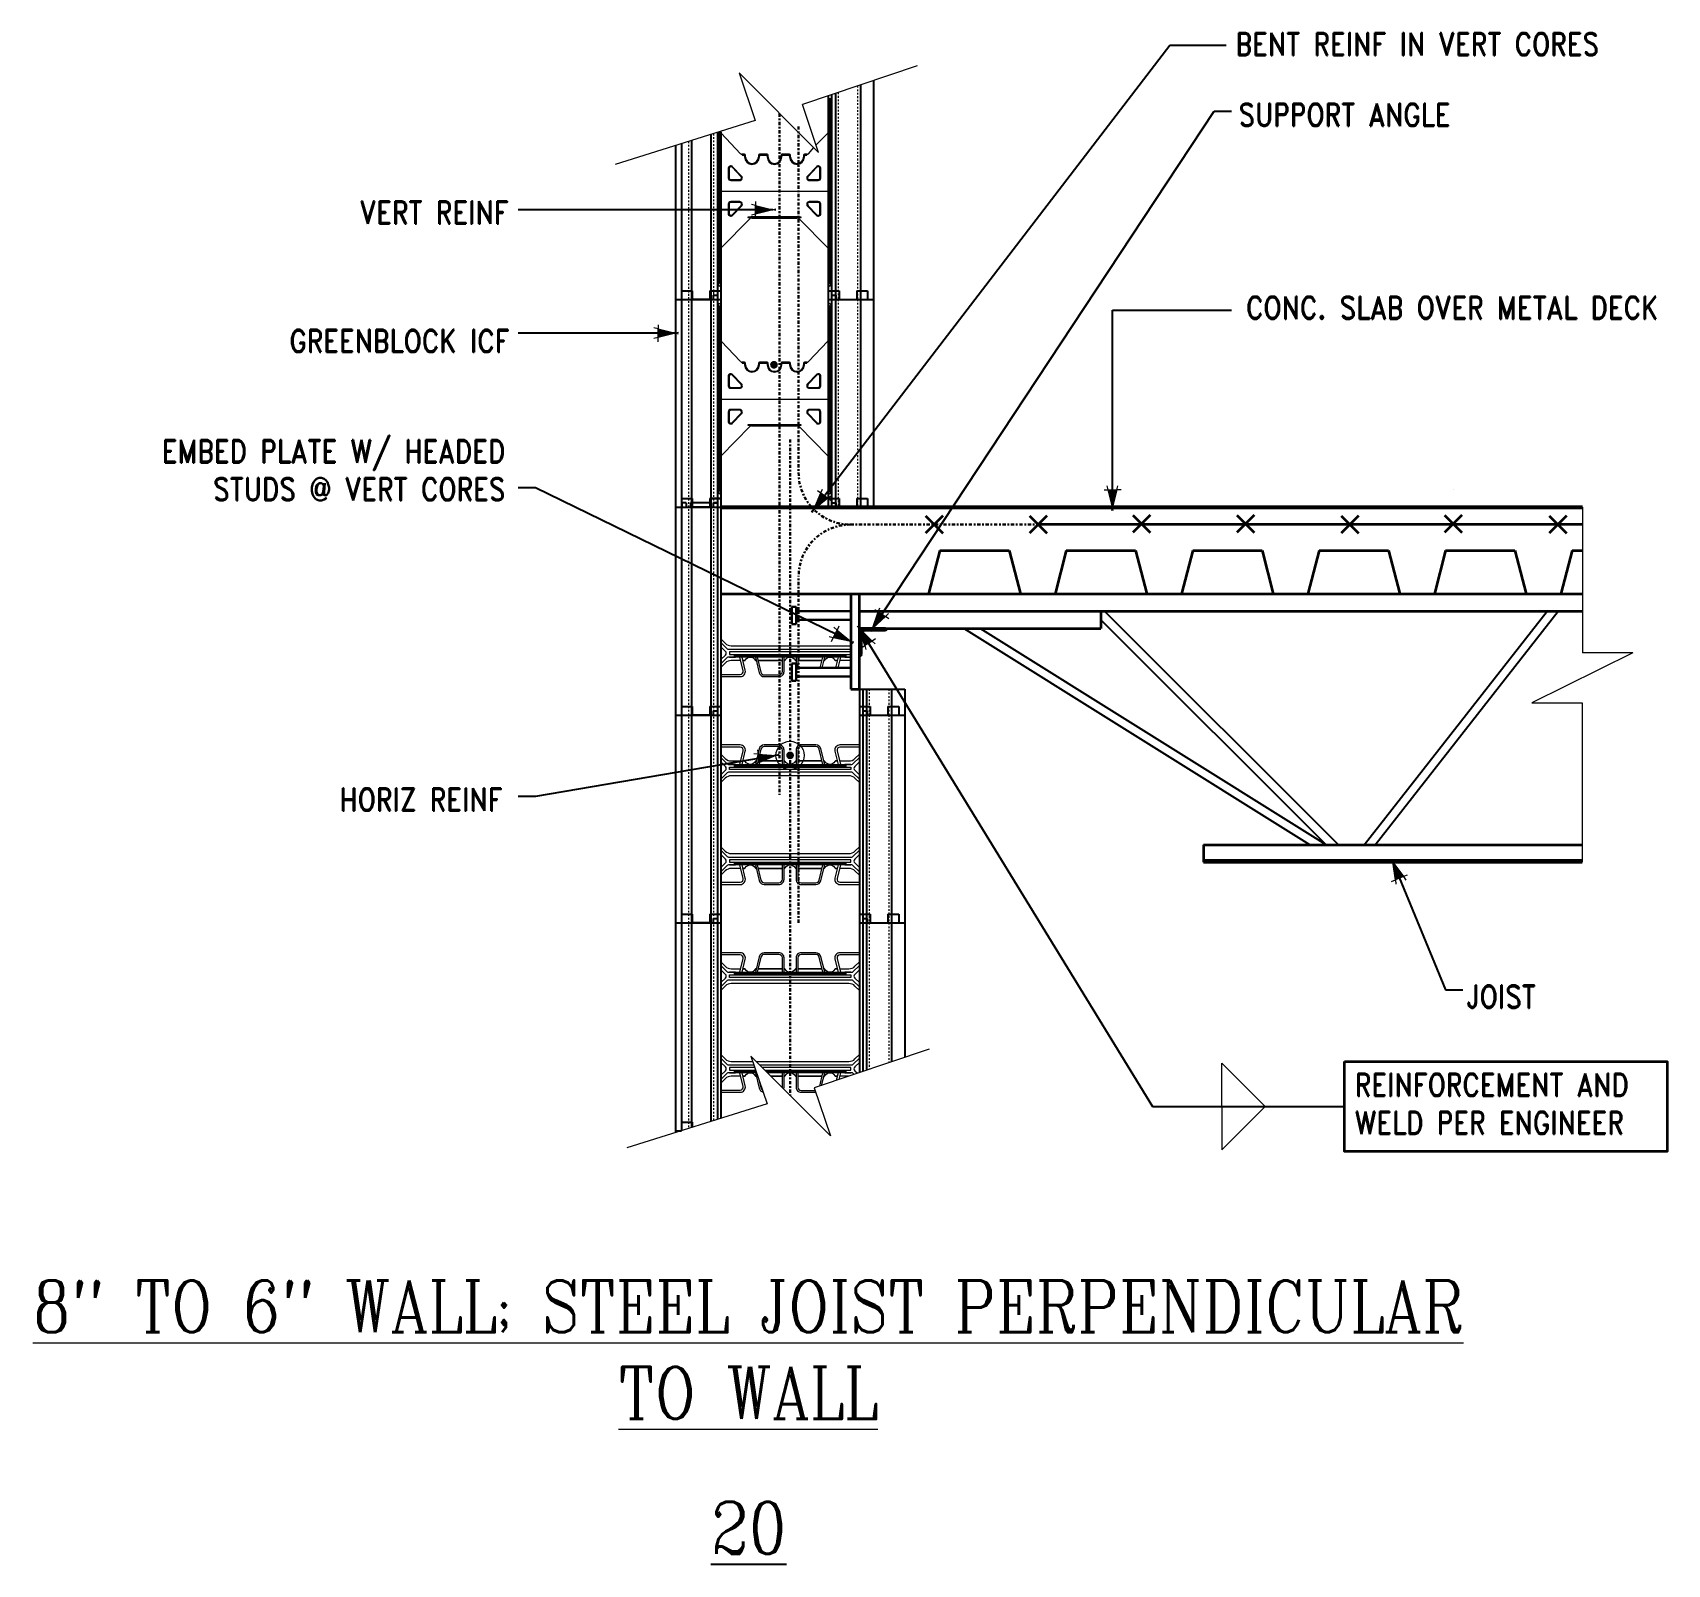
# Model space of a CAD drawing. Header units: inches. Extents: x -148 to -53.6, y 240.1 to 328.5.
import ezdxf

# ---------------------------------------------------------------- set-up
doc = ezdxf.new("R2010")
doc.units = ezdxf.units.IN
doc.header["$MEASUREMENT"] = 0
for name, pattern in [('CENTER', [2, 1.25, -0.25, 0.25, -0.25]), ('DASHED2', [0.375, 0.25, -0.125]), ('HIDDEN', [0.375, 0.25, -0.125])]:
    doc.linetypes.add(name, pattern=pattern)
doc.layers.get('Defpoints').update_dxf_attribs({"color": 252})
for name, color, linetype, lineweight in [('A2 Hatch', 8, 'Continuous', 9), ('A4 medium', 7, 'Continuous', 35), ('A5 heavy', 5, 'Continuous', 53), ('DETAILS', 7, 'Continuous', 13), ('DIM', 3, 'Continuous', 13), ('REBAR', 2, 'CENTER', 30)]:
    doc.layers.add(name, color=color, linetype=linetype, lineweight=lineweight)
doc.layers.add('HANGERS', color=253, linetype='Continuous')
doc.styles.add('ARCTEXT', font='arctext.shx', dxfattribs={"width": 0.85})
doc.styles.add('RomanC', font='romanc.shx', dxfattribs={"width": 0.85, "height": 5})
doc.styles.add('ROMAND', font='romand.shx', dxfattribs={"width": 0.85})
doc.dimstyles.new('ARCTEXT1-4', dxfattribs={"dimtxt": 4, "dimasz": 2, "dimexe": 2, "dimexo": 2, "dimgap": 2, "dimtad": 1, "dimdec": 4, "dimzin": 3, "dimdsep": 46, "dimlunit": 4, "dimtxsty": 'ARCTEXT', "dimblk": 'ARCHTICK', "dimcen": 2, "dimaunit": 1, "dimadec": 0, "dimazin": 0, "dimtfac": 1, "dimtdec": 4, "dimtmove": 2, "dimatfit": 3, "dimldrblk": 'arrow', "dimfxl": 0, "dimtolj": 1, "dimtzin": 0, "dimarcsym": 0})

msp = doc.modelspace()

# ---------------------------------------------------------------- texts
at = {"layer": 'Defpoints', "insert": (-106.642, 243.661), "char_height": 3, "width": 90.08, "attachment_point": 2, "style": 'RomanC'}
msp.add_mtext('{\\L20}\\P            ', dxfattribs=at)
at = {"layer": 'DIM', "color": 3, "char_height": 1.3125, "style": 'ROMAND'}
for s, insert, width, attachment_point in [('BENT REINF IN VERT CORES', (-78.526, 328.499), 28.27175, 1), ('SUPPORT ANGLE ', (-78.357, 324.416), 22.68955, 1), ('VERT REINF ', (-120.499, 318.774), 22.68955, 3), ('CONC. SLAB OVER METAL DECK', (-77.922, 313.276), 22.68955, 1), ('GREENBLOCK ICF', (-120.447, 311.356), 22.68955, 3), ('EMBED PLATE W/ HEADED STUDS @ VERT CORES ', (-120.688, 304.982), 22.68955, 3), ('HORIZ REINF ', (-120.85, 284.875), 22.68955, 3), ('JOIST', (-65.25, 273.496), 22.68955, 1), ('REINFORCEMENT AND WELD PER ENGINEER', (-71.643, 268.403), 22.17809, 1)]:
    msp.add_mtext(s, dxfattribs=dict(at, insert=insert, width=width, attachment_point=attachment_point))
at = {"layer": 'DIM', "insert": (-106.676, 256.457), "char_height": 3, "width": 90.08, "attachment_point": 2, "style": 'ARCTEXT'}
msp.add_mtext('{\\Fromanc.shx|c0;\\L8" TO 6" WALL; STEEL JOIST PERPENDICULAR TO WALL }\\P\\P          ', dxfattribs=at)

# ---------------------------------------------------------------- blocks, each defined once
blk = doc.blocks.new('_ArchTick')
at = {"color": 0, "linetype": 'ByBlock', "const_width": 0.15}
blk.add_lwpolyline([(-0.5, -0.5), (0.5, 0.5)], dxfattribs=at)
blk = doc.blocks.new('arrow')
at = {"layer": 'DIM'}
blk.add_hatch(color=253, dxfattribs=at).paths.add_polyline_path([(-2, 0.5), (-2, -0.5), (0, 0)])
at = {"layer": 'DIM', "lineweight": 9}
for points in [[(-2, 0.98), (-2, 0.5), (-2.47, 0.62)], [(0.37, 0.09), (0, 0)], [(0.37, -0.09), (0, 0)], [(-2, -0.98), (-2, -0.5), (-2.47, -0.62)]]:
    blk.add_lwpolyline(points, dxfattribs=at)
at = {"layer": 'DIM', "lineweight": 15}
blk.add_lwpolyline([(0, 0), (-2, -0.5), (-2, 0.5), (0, 0)], dxfattribs=at)

# ---------------------------------------------------------------- hatches: boundary and pattern name
at = {"layer": 'A2 Hatch', "ltscale": 0.15}
h = msp.add_hatch(color=256, dxfattribs=at)
edge = h.paths.add_edge_path()
edge.add_arc((-105.183, 309.323), 0.224, 0, 360)
h = msp.add_hatch(color=256, dxfattribs=at)
edge = h.paths.add_edge_path()
edge.add_arc((-104.252, 286.771), 0.224, 0, 360)

# ---------------------------------------------------------------- linework, layer by layer
at = {"color": 1}
for p, q in [((-99.427, 325.742), (-99.427, 313.096)), ((-102.052, 324.852), (-102.052, 313.096)), ((-101.852, 324.919), (-101.852, 313.096)), ((-101.637, 324.992), (-101.637, 313.096)), ((-100.192, 325.482), (-100.192, 313.096)), ((-110.877, 321.979), (-110.877, 313.096)), ((-110.527, 322.089), (-110.527, 313.096)), ((-109.952, 322.269), (-109.952, 313.096)), ((-108.827, 322.621), (-108.827, 313.096)), ((-108.452, 322.738), (-108.452, 313.096)), ((-108.252, 322.749), (-108.252, 313.096)), ((-110.527, 313.596), (-109.902, 313.596)), ((-110.527, 313.596), (-110.527, 301.096)), ((-109.952, 313.596), (-109.952, 301.096)), ((-109.902, 313.596), (-109.902, 313.096)), ((-108.877, 313.596), (-108.877, 313.096)), ((-108.877, 313.596), (-108.252, 313.596)), ((-108.827, 313.596), (-108.827, 301.096)), ((-108.252, 313.596), (-108.252, 301.096)), ((-108.252, 313.596), (-108.252, 313.096)), ((-102.052, 313.596), (-102.052, 301.096)), ((-102.052, 313.596), (-101.427, 313.596)), ((-102.052, 313.596), (-102.052, 313.096)), ((-101.427, 313.596), (-101.427, 313.096)), ((-100.402, 313.596), (-100.402, 313.096)), ((-100.402, 313.596), (-99.777, 313.596)), ((-99.777, 313.596), (-99.777, 313.096)), ((-110.877, 313.096), (-108.252, 313.096)), ((-110.877, 313.096), (-108.702, 313.096)), ((-110.877, 313.096), (-110.877, 301.096)), ((-110.877, 313.096), (-108.702, 313.096)), ((-110.877, 313.096), (-108.252, 313.096)), ((-108.827, 313.096), (-109.952, 313.096)), ((-108.827, 313.096), (-109.952, 313.096)), ((-108.702, 313.346), (-108.702, 313.096)), ((-108.702, 313.346), (-108.452, 313.346)), ((-108.452, 313.346), (-108.452, 301.096)), ((-108.452, 313.096), (-108.252, 313.096)), ((-108.452, 313.096), (-108.252, 313.096)), ((-102.052, 313.096), (-99.427, 313.096)), ((-101.952, 313.096), (-101.852, 313.096)), ((-101.852, 313.346), (-101.852, 301.096)), ((-101.852, 313.346), (-101.602, 313.346)), ((-101.637, 313.096), (-99.427, 313.096)), ((-101.637, 313.096), (-101.637, 301.096)), ((-101.602, 313.346), (-101.602, 313.096)), ((-100.192, 313.096), (-100.192, 301.096)), ((-99.427, 313.096), (-99.427, 301.096)), ((-110.877, 301.096), (-108.252, 301.096)), ((-110.877, 301.096), (-108.252, 301.096)), ((-110.877, 301.096), (-108.702, 301.096)), ((-110.877, 301.096), (-108.702, 301.096)), ((-110.877, 301.096), (-108.252, 301.096)), ((-110.877, 301.096), (-108.252, 301.096)), ((-110.877, 301.096), (-108.702, 301.096)), ((-110.877, 301.096), (-110.877, 289.096)), ((-110.877, 301.096), (-108.702, 301.096)), ((-110.877, 301.096), (-108.252, 301.096)), ((-110.877, 301.096), (-108.702, 301.096)), ((-110.877, 301.096), (-108.702, 301.096)), ((-110.877, 301.096), (-108.252, 301.096)), ((-110.877, 301.096), (-108.252, 301.096)), ((-110.877, 301.096), (-108.252, 301.096)), ((-110.877, 301.096), (-108.702, 301.096)), ((-110.877, 301.096), (-108.702, 301.096)), ((-110.877, 301.096), (-108.252, 301.096)), ((-110.877, 301.096), (-108.252, 301.096)), ((-110.877, 301.096), (-108.252, 301.096)), ((-110.877, 301.096), (-108.702, 301.096)), ((-110.877, 301.096), (-108.702, 301.096)), ((-110.877, 301.096), (-108.252, 301.096)), ((-110.877, 301.096), (-108.252, 301.096)), ((-110.877, 301.096), (-108.702, 301.096)), ((-110.877, 301.096), (-108.702, 301.096)), ((-110.877, 301.096), (-108.252, 301.096)), ((-110.877, 301.096), (-108.702, 301.096)), ((-110.877, 301.096), (-108.702, 301.096)), ((-110.877, 301.096), (-108.252, 301.096)), ((-110.877, 301.096), (-108.252, 301.096)), ((-110.527, 301.596), (-109.902, 301.596)), ((-110.527, 301.596), (-109.902, 301.596)), ((-110.527, 301.596), (-109.902, 301.596)), ((-110.527, 301.596), (-109.902, 301.596)), ((-110.527, 301.596), (-110.527, 289.096)), ((-110.527, 301.596), (-109.902, 301.596)), ((-110.527, 301.596), (-109.902, 301.596)), ((-110.527, 301.596), (-109.902, 301.596)), ((-110.527, 301.596), (-109.902, 301.596)), ((-110.527, 301.596), (-109.902, 301.596)), ((-110.527, 301.596), (-109.902, 301.596)), ((-110.527, 301.596), (-109.902, 301.596)), ((-110.527, 301.596), (-109.902, 301.596)), ((-110.527, 301.596), (-109.902, 301.596)), ((-110.527, 301.596), (-109.902, 301.596)), ((-110.502, 301.346), (-110.502, 301.096)), ((-110.252, 301.346), (-110.502, 301.346)), ((-110.502, 301.346), (-110.502, 301.096)), ((-110.252, 301.346), (-110.502, 301.346)), ((-110.502, 301.346), (-110.502, 301.096)), ((-110.252, 301.346), (-110.502, 301.346)), ((-110.252, 301.346), (-110.252, 301.096)), ((-110.252, 301.346), (-110.252, 301.096)), ((-110.252, 301.346), (-110.252, 301.096)), ((-108.877, 301.346), (-110.002, 301.346)), ((-110.002, 301.346), (-110.002, 301.096)), ((-108.877, 301.346), (-110.002, 301.346)), ((-110.002, 301.346), (-110.002, 301.096)), ((-108.877, 301.346), (-110.002, 301.346)), ((-110.002, 301.346), (-110.002, 301.096)), ((-109.952, 301.596), (-109.952, 289.096)), ((-108.827, 301.096), (-109.952, 301.096)), ((-108.827, 301.096), (-109.952, 301.096)), ((-108.827, 301.096), (-109.952, 301.096)), ((-108.827, 301.096), (-109.952, 301.096)), ((-108.827, 301.096), (-109.952, 301.096)), ((-108.827, 301.096), (-109.952, 301.096)), ((-108.827, 301.096), (-109.952, 301.096)), ((-108.827, 301.096), (-109.952, 301.096)), ((-108.827, 301.096), (-109.952, 301.096)), ((-108.827, 301.096), (-109.952, 301.096)), ((-108.827, 301.096), (-109.952, 301.096)), ((-108.827, 301.096), (-109.952, 301.096)), ((-108.827, 301.096), (-109.952, 301.096)), ((-108.827, 301.096), (-109.952, 301.096)), ((-109.902, 301.596), (-109.902, 301.096)), ((-109.902, 301.596), (-109.902, 301.096)), ((-109.902, 301.596), (-109.902, 301.096)), ((-109.902, 301.596), (-109.902, 301.096)), ((-109.902, 301.596), (-109.902, 301.096)), ((-109.902, 301.596), (-109.902, 301.096)), ((-109.902, 301.596), (-109.902, 301.096)), ((-109.902, 301.596), (-109.902, 301.096)), ((-109.902, 301.596), (-109.902, 301.096)), ((-109.902, 301.596), (-109.902, 301.096)), ((-109.902, 301.596), (-109.902, 301.096)), ((-109.902, 301.596), (-109.902, 301.096)), ((-109.902, 301.596), (-109.902, 301.096)), ((-109.902, 301.596), (-109.902, 301.096)), ((-108.877, 301.596), (-108.877, 301.096)), ((-108.877, 301.596), (-108.252, 301.596)), ((-108.877, 301.596), (-108.877, 301.096)), ((-108.877, 301.596), (-108.252, 301.596)), ((-108.877, 301.596), (-108.877, 301.096)), ((-108.877, 301.596), (-108.252, 301.596)), ((-108.877, 301.596), (-108.877, 301.096)), ((-108.877, 301.596), (-108.252, 301.596)), ((-108.877, 301.596), (-108.877, 301.096)), ((-108.877, 301.596), (-108.252, 301.596)), ((-108.877, 301.596), (-108.877, 301.096)), ((-108.877, 301.596), (-108.252, 301.596)), ((-108.877, 301.596), (-108.877, 301.096)), ((-108.877, 301.596), (-108.252, 301.596)), ((-108.877, 301.596), (-108.877, 301.096)), ((-108.877, 301.596), (-108.252, 301.596)), ((-108.877, 301.596), (-108.877, 301.096)), ((-108.252, 301.596), (-108.877, 301.596)), ((-108.877, 301.596), (-108.877, 301.096)), ((-108.877, 301.596), (-108.252, 301.596)), ((-108.877, 301.596), (-108.877, 301.096)), ((-108.877, 301.596), (-108.252, 301.596)), ((-108.877, 301.596), (-108.877, 301.096)), ((-108.877, 301.596), (-108.252, 301.596)), ((-108.877, 301.596), (-108.877, 301.096)), ((-108.877, 301.596), (-108.252, 301.596)), ((-108.877, 301.596), (-108.877, 301.096)), ((-108.877, 301.596), (-108.252, 301.596)), ((-108.877, 301.596), (-108.877, 301.096)), ((-108.252, 301.596), (-108.877, 301.596)), ((-108.877, 301.596), (-108.877, 301.096)), ((-108.877, 301.596), (-108.252, 301.596)), ((-108.877, 301.596), (-108.877, 301.096)), ((-108.252, 301.596), (-108.877, 301.596)), ((-108.827, 301.596), (-108.827, 289.096)), ((-108.702, 301.346), (-108.702, 301.096)), ((-108.702, 301.346), (-108.452, 301.346)), ((-108.702, 301.346), (-108.702, 301.096)), ((-108.702, 301.346), (-108.452, 301.346)), ((-108.702, 301.346), (-108.702, 301.096)), ((-108.702, 301.346), (-108.452, 301.346)), ((-108.702, 301.346), (-108.702, 301.096)), ((-108.702, 301.346), (-108.452, 301.346)), ((-108.702, 301.346), (-108.702, 301.096)), ((-108.702, 301.346), (-108.452, 301.346)), ((-108.702, 301.346), (-108.702, 301.096)), ((-108.702, 301.346), (-108.452, 301.346)), ((-108.702, 301.346), (-108.702, 301.096)), ((-108.702, 301.346), (-108.452, 301.346)), ((-108.702, 301.346), (-108.702, 301.096)), ((-108.702, 301.346), (-108.452, 301.346)), ((-108.702, 301.346), (-108.702, 301.096)), ((-108.452, 301.346), (-108.702, 301.346)), ((-108.702, 301.346), (-108.702, 301.096)), ((-108.702, 301.346), (-108.452, 301.346)), ((-108.702, 301.346), (-108.702, 301.096)), ((-108.702, 301.346), (-108.452, 301.346)), ((-108.702, 301.346), (-108.702, 301.096)), ((-108.702, 301.346), (-108.452, 301.346)), ((-108.702, 301.346), (-108.702, 301.096)), ((-108.702, 301.346), (-108.452, 301.346)), ((-108.702, 301.346), (-108.702, 301.096)), ((-108.702, 301.346), (-108.452, 301.346)), ((-108.702, 301.346), (-108.702, 301.096)), ((-108.452, 301.346), (-108.702, 301.346)), ((-108.702, 301.346), (-108.702, 301.096)), ((-108.702, 301.346), (-108.452, 301.346)), ((-108.702, 301.346), (-108.702, 301.096)), ((-108.452, 301.346), (-108.702, 301.346)), ((-108.452, 301.346), (-108.452, 289.096)), ((-108.452, 301.346), (-108.452, 301.096)), ((-108.452, 301.346), (-108.452, 301.096)), ((-108.452, 301.346), (-108.452, 301.096)), ((-108.452, 301.096), (-108.252, 301.096)), ((-108.452, 301.096), (-108.252, 301.096)), ((-108.452, 301.096), (-108.252, 301.096)), ((-108.452, 301.096), (-108.252, 301.096)), ((-108.452, 301.096), (-108.252, 301.096)), ((-108.452, 301.096), (-108.252, 301.096)), ((-108.452, 301.096), (-108.252, 301.096)), ((-108.452, 301.096), (-108.252, 301.096)), ((-108.452, 301.096), (-108.252, 301.096)), ((-108.452, 301.096), (-108.252, 301.096)), ((-108.452, 301.096), (-108.252, 301.096)), ((-108.452, 301.096), (-108.252, 301.096)), ((-108.452, 301.096), (-108.252, 301.096)), ((-108.452, 301.096), (-108.252, 301.096)), ((-108.252, 301.596), (-108.252, 301.096)), ((-108.252, 301.596), (-108.252, 301.096)), ((-108.252, 301.596), (-108.252, 289.096)), ((-108.252, 301.596), (-108.252, 301.096)), ((-108.252, 301.596), (-108.252, 301.096)), ((-108.252, 301.596), (-108.252, 301.096)), ((-108.252, 301.596), (-108.252, 301.096)), ((-108.252, 301.596), (-108.252, 301.096)), ((-108.252, 301.596), (-108.252, 301.096)), ((-108.252, 301.596), (-108.252, 301.096)), ((-108.252, 301.596), (-108.252, 301.096)), ((-108.252, 301.596), (-108.252, 301.096)), ((-108.252, 301.596), (-108.252, 301.096)), ((-108.252, 301.596), (-108.252, 301.096)), ((-108.252, 301.596), (-108.252, 301.096)), ((-102.052, 301.596), (-101.427, 301.596)), ((-102.052, 301.596), (-102.052, 301.096)), ((-102.052, 301.096), (-99.427, 301.096)), ((-102.052, 301.096), (-101.852, 301.096)), ((-101.852, 301.346), (-101.602, 301.346)), ((-101.602, 301.346), (-101.602, 301.096)), ((-101.427, 301.596), (-101.427, 301.096)), ((-100.402, 301.596), (-100.402, 301.096)), ((-100.402, 301.596), (-99.777, 301.596)), ((-99.777, 301.596), (-99.777, 301.096)), ((-99.627, 301.096), (-99.427, 301.096)), ((-99.627, 301.096), (-99.427, 301.096)), ((-99.627, 301.096), (-99.427, 301.096)), ((-100.252, 290.596), (-100.252, 289.096)), ((-100.252, 290.596), (-97.627, 290.596)), ((-100.052, 290.596), (-100.052, 289.096)), ((-99.837, 290.596), (-99.837, 289.096)), ((-98.392, 290.596), (-98.392, 289.096)), ((-97.627, 290.596), (-97.627, 289.096)), ((-110.877, 289.096), (-108.252, 289.096)), ((-110.877, 289.096), (-110.877, 277.096)), ((-110.877, 289.096), (-108.702, 289.096)), ((-110.527, 289.596), (-109.902, 289.596)), ((-110.527, 289.596), (-110.527, 277.096)), ((-109.952, 289.596), (-109.952, 277.096)), ((-108.827, 289.096), (-109.952, 289.096)), ((-109.902, 289.596), (-109.902, 289.096)), ((-108.877, 289.596), (-108.877, 289.096)), ((-108.877, 289.596), (-108.252, 289.596)), ((-108.827, 289.596), (-108.827, 277.096)), ((-108.702, 289.346), (-108.702, 289.096)), ((-108.702, 289.346), (-108.452, 289.346)), ((-108.452, 289.346), (-108.452, 277.096)), ((-108.452, 289.096), (-108.252, 289.096)), ((-108.252, 289.596), (-108.252, 277.096)), ((-100.252, 289.596), (-100.252, 277.096)), ((-100.252, 289.596), (-99.627, 289.596)), ((-100.252, 289.096), (-97.627, 289.096)), ((-100.252, 289.096), (-100.052, 289.096)), ((-100.052, 289.346), (-100.052, 277.096)), ((-100.052, 289.346), (-99.802, 289.346)), ((-99.837, 289.096), (-97.627, 289.096)), ((-99.837, 289.096), (-99.837, 277.096)), ((-99.802, 289.346), (-99.802, 289.096)), ((-99.627, 289.596), (-99.627, 289.096)), ((-98.602, 289.596), (-98.602, 289.096)), ((-98.602, 289.596), (-97.977, 289.596)), ((-98.392, 289.096), (-98.392, 277.096)), ((-97.977, 289.596), (-97.977, 289.096)), ((-97.627, 289.096), (-97.627, 277.096)), ((-110.527, 277.596), (-109.902, 277.596)), ((-110.527, 277.596), (-110.527, 265.095)), ((-109.952, 277.596), (-109.952, 265.275)), ((-109.902, 277.596), (-109.902, 277.096)), ((-108.877, 277.596), (-108.877, 277.096)), ((-108.877, 277.596), (-108.252, 277.596)), ((-108.827, 277.596), (-108.827, 265.627)), ((-108.252, 277.596), (-108.252, 265.807)), ((-100.252, 277.596), (-100.252, 268.451)), ((-100.252, 277.596), (-99.627, 277.596)), ((-99.627, 277.596), (-99.627, 277.096)), ((-98.602, 277.596), (-98.602, 277.096)), ((-98.602, 277.596), (-97.977, 277.596)), ((-97.977, 277.596), (-97.977, 277.096)), ((-110.877, 277.096), (-108.252, 277.096)), ((-110.877, 277.096), (-110.877, 264.986)), ((-110.877, 277.096), (-108.702, 277.096)), ((-108.827, 277.096), (-109.952, 277.096)), ((-108.702, 277.346), (-108.702, 277.096)), ((-108.702, 277.346), (-108.452, 277.346)), ((-108.452, 277.346), (-108.452, 265.745)), ((-108.452, 277.096), (-108.252, 277.096)), ((-100.252, 277.096), (-97.627, 277.096)), ((-100.252, 277.096), (-100.052, 277.096)), ((-100.052, 277.346), (-100.052, 268.518)), ((-100.052, 277.346), (-99.802, 277.346)), ((-99.837, 277.096), (-97.627, 277.096)), ((-99.837, 277.096), (-99.837, 268.591)), ((-99.802, 277.346), (-99.802, 277.096)), ((-98.392, 277.096), (-98.392, 269.081)), ((-97.627, 277.096), (-97.627, 269.341)), ((-110.527, 265.596), (-109.902, 265.596)), ((-109.902, 265.596), (-109.902, 265.291)), ((-110.877, 265.096), (-110.768, 265.096)), ((-110.877, 265.096), (-110.525, 265.096))]:
    msp.add_line(p, q, dxfattribs=at)
at = {"color": 1, "linetype": 'HIDDEN', "ltscale": 0.02}
for p, q in [((-110.527, 313.596), (-109.902, 313.596)), ((-110.527, 313.596), (-110.527, 313.096)), ((-109.902, 313.596), (-109.902, 313.096)), ((-108.877, 313.596), (-108.877, 313.096)), ((-108.877, 313.596), (-108.252, 313.596)), ((-102.052, 313.596), (-101.427, 313.596)), ((-101.427, 313.596), (-101.427, 313.096)), ((-100.402, 313.596), (-100.402, 313.096)), ((-100.402, 313.596), (-99.777, 313.596)), ((-99.777, 313.596), (-99.777, 313.096)), ((-101.852, 313.346), (-101.852, 313.096)), ((-101.852, 313.346), (-101.602, 313.346)), ((-101.602, 313.346), (-101.602, 313.096)), ((-110.527, 301.596), (-109.902, 301.596)), ((-110.527, 301.596), (-110.527, 301.096)), ((-110.527, 301.596), (-109.902, 301.596)), ((-110.527, 301.596), (-109.902, 301.596)), ((-110.527, 301.596), (-110.527, 301.096)), ((-110.527, 301.596), (-109.902, 301.596)), ((-110.527, 301.596), (-109.902, 301.596)), ((-110.527, 301.596), (-110.527, 301.096)), ((-110.527, 301.596), (-109.902, 301.596)), ((-110.527, 301.596), (-110.527, 301.096)), ((-110.527, 301.596), (-109.902, 301.596)), ((-110.527, 301.596), (-110.527, 301.096)), ((-110.527, 301.596), (-109.902, 301.596)), ((-110.527, 301.596), (-109.902, 301.596)), ((-110.527, 301.596), (-110.527, 301.096)), ((-110.527, 301.596), (-109.902, 301.596)), ((-110.527, 301.596), (-110.527, 301.096)), ((-110.527, 301.596), (-109.902, 301.596)), ((-110.527, 301.596), (-109.902, 301.596)), ((-110.527, 301.596), (-110.527, 301.096)), ((-110.527, 301.596), (-109.902, 301.596)), ((-110.527, 301.596), (-109.902, 301.596)), ((-110.527, 301.596), (-110.527, 301.096)), ((-110.527, 301.596), (-109.902, 301.596)), ((-110.527, 301.596), (-110.527, 301.096)), ((-110.527, 301.596), (-109.902, 301.596)), ((-110.527, 301.596), (-110.527, 301.096)), ((-109.902, 301.596), (-109.902, 301.096)), ((-109.902, 301.596), (-109.902, 301.096)), ((-109.902, 301.596), (-109.902, 301.096)), ((-109.902, 301.596), (-109.902, 301.096)), ((-109.902, 301.596), (-109.902, 301.096)), ((-109.902, 301.596), (-109.902, 301.096)), ((-109.902, 301.596), (-109.902, 301.096)), ((-109.902, 301.596), (-109.902, 301.096)), ((-109.902, 301.596), (-109.902, 301.096)), ((-109.902, 301.596), (-109.902, 301.096)), ((-109.902, 301.596), (-109.902, 301.096)), ((-109.902, 301.596), (-109.902, 301.096)), ((-109.902, 301.596), (-109.902, 301.096)), ((-109.902, 301.596), (-109.902, 301.096)), ((-109.902, 301.596), (-109.902, 301.096)), ((-109.902, 301.596), (-109.902, 301.096)), ((-108.877, 301.596), (-108.877, 301.096)), ((-108.877, 301.596), (-108.252, 301.596)), ((-108.877, 301.596), (-108.877, 301.096)), ((-108.877, 301.596), (-108.252, 301.596)), ((-108.877, 301.596), (-108.877, 301.096)), ((-108.877, 301.596), (-108.252, 301.596)), ((-108.877, 301.596), (-108.877, 301.096)), ((-108.877, 301.596), (-108.252, 301.596)), ((-108.877, 301.596), (-108.877, 301.096)), ((-108.877, 301.596), (-108.252, 301.596)), ((-108.877, 301.596), (-108.877, 301.096)), ((-108.877, 301.596), (-108.252, 301.596)), ((-108.877, 301.596), (-108.877, 301.096)), ((-108.877, 301.596), (-108.252, 301.596)), ((-108.877, 301.596), (-108.877, 301.096)), ((-108.877, 301.596), (-108.252, 301.596)), ((-108.877, 301.596), (-108.877, 301.096)), ((-108.877, 301.596), (-108.252, 301.596)), ((-108.877, 301.596), (-108.877, 301.096)), ((-108.877, 301.596), (-108.252, 301.596)), ((-108.877, 301.596), (-108.877, 301.096)), ((-108.877, 301.596), (-108.252, 301.596)), ((-108.877, 301.596), (-108.877, 301.096)), ((-108.877, 301.596), (-108.252, 301.596)), ((-108.877, 301.596), (-108.877, 301.096)), ((-108.877, 301.596), (-108.252, 301.596)), ((-108.877, 301.596), (-108.877, 301.096)), ((-108.877, 301.596), (-108.252, 301.596)), ((-108.877, 301.596), (-108.877, 301.096)), ((-108.877, 301.596), (-108.252, 301.596)), ((-108.877, 301.596), (-108.877, 301.096)), ((-108.877, 301.596), (-108.252, 301.596)), ((-102.052, 301.596), (-101.427, 301.596)), ((-101.852, 301.346), (-101.852, 301.096)), ((-101.852, 301.346), (-101.602, 301.346)), ((-101.602, 301.346), (-101.602, 301.096)), ((-101.427, 301.596), (-101.427, 301.096)), ((-100.402, 301.596), (-100.402, 301.096)), ((-100.402, 301.596), (-99.777, 301.596)), ((-99.777, 301.596), (-99.777, 301.096)), ((-110.527, 289.596), (-109.902, 289.596)), ((-109.902, 289.596), (-109.902, 289.096)), ((-108.877, 289.596), (-108.877, 289.096)), ((-108.877, 289.596), (-108.252, 289.596)), ((-100.252, 289.596), (-99.627, 289.596)), ((-99.627, 289.596), (-99.627, 289.096)), ((-98.602, 289.596), (-98.602, 289.096)), ((-98.602, 289.596), (-97.977, 289.596)), ((-97.977, 289.596), (-97.977, 289.096)), ((-110.527, 277.596), (-109.902, 277.596)), ((-109.902, 277.596), (-109.902, 277.096)), ((-108.877, 277.596), (-108.877, 277.096)), ((-108.877, 277.596), (-108.252, 277.596)), ((-100.252, 277.596), (-99.627, 277.596)), ((-99.627, 277.596), (-99.627, 277.096)), ((-98.602, 277.596), (-98.602, 277.096)), ((-98.602, 277.596), (-97.977, 277.596)), ((-97.977, 277.596), (-97.977, 277.096)), ((-110.527, 265.596), (-109.902, 265.596)), ((-109.902, 265.596), (-109.902, 265.39))]:
    msp.add_line(p, q, dxfattribs=at)
at = {"ltscale": 0.15}
for p, q in [((-109.902, 313.096), (-108.877, 313.096)), ((-109.902, 313.096), (-108.877, 313.096)), ((-109.902, 301.096), (-108.877, 301.096)), ((-109.902, 301.096), (-108.877, 301.096)), ((-109.902, 301.096), (-108.877, 301.096)), ((-109.902, 301.096), (-108.877, 301.096)), ((-109.902, 301.096), (-108.877, 301.096)), ((-109.902, 301.096), (-108.877, 301.096)), ((-109.902, 301.096), (-108.877, 301.096)), ((-109.902, 301.096), (-108.877, 301.096)), ((-109.902, 301.096), (-108.877, 301.096)), ((-109.902, 301.096), (-108.877, 301.096)), ((-109.902, 301.096), (-108.877, 301.096)), ((-109.902, 301.096), (-108.877, 301.096)), ((-109.902, 301.096), (-108.877, 301.096)), ((-109.902, 301.096), (-108.877, 301.096)), ((-100.252, 296.096), (-100.752, 296.096)), ((-88.952, 296.096), (-83.652, 296.096)), ((-86.302, 294.596), (-73.302, 281.596)), ((-86.095, 295.096), (-72.595, 281.596)), ((-71.095, 281.596), (-60.534, 295.096)), ((-70.46, 281.596), (-59.899, 295.096)), ((-74.245, 281.596), (-94.22, 294.096)), ((-73.302, 281.596), (-93.277, 294.096)), ((-100.752, 290.596), (-100.752, 291.596)), ((-109.902, 289.096), (-108.877, 289.096)), ((-80.386, 280.746), (-58.52, 280.746)), ((-109.902, 277.096), (-108.877, 277.096))]:
    msp.add_line(p, q, dxfattribs=at)
at = {"layer": 'A2 Hatch', "linetype": 'DASHED2', "ltscale": 0.15}
for p, q in [((-101.477, 325.047), (-101.477, 313.096)), ((-100.352, 325.428), (-100.352, 313.096)), ((-110.112, 322.219), (-110.112, 313.096)), ((-108.667, 322.671), (-108.667, 313.096)), ((-110.112, 313.596), (-110.112, 301.096)), ((-108.667, 313.596), (-108.667, 301.096)), ((-101.477, 313.096), (-101.477, 301.096)), ((-100.352, 313.096), (-100.352, 301.096)), ((-110.112, 301.596), (-110.112, 289.096)), ((-108.667, 301.596), (-108.667, 289.096)), ((-99.677, 290.596), (-99.677, 289.096)), ((-98.552, 290.596), (-98.552, 289.096)), ((-110.112, 289.596), (-110.112, 277.096)), ((-108.667, 289.596), (-108.667, 277.096)), ((-99.677, 289.096), (-99.677, 277.096)), ((-98.552, 289.096), (-98.552, 277.096)), ((-110.112, 277.596), (-110.112, 265.225)), ((-108.667, 277.596), (-108.667, 265.677)), ((-99.677, 277.096), (-99.677, 268.646)), ((-98.552, 277.096), (-98.552, 269.027))]:
    msp.add_line(p, q, dxfattribs=at)
at = {"layer": 'A2 Hatch', "lineweight": 30, "ltscale": 0.15}
for p, q in [((-103.91, 295.346), (-104.16, 295.346)), ((-104.16, 294.346), (-104.16, 295.346)), ((-103.91, 294.346), (-103.91, 295.346)), ((-100.752, 295.096), (-103.91, 295.096)), ((-100.752, 294.596), (-103.91, 294.596)), ((-103.91, 294.346), (-104.16, 294.346)), ((-103.91, 292.066), (-104.16, 292.066)), ((-104.16, 291.066), (-104.16, 292.066)), ((-103.91, 291.066), (-103.91, 292.066)), ((-100.752, 291.816), (-103.91, 291.816)), ((-103.91, 291.066), (-104.16, 291.066)), ((-100.752, 291.316), (-103.91, 291.316))]:
    msp.add_line(p, q, dxfattribs=at)
at = {"layer": 'A2 Hatch', "ltscale": 0.15}
msp.add_circle((-104.252, 286.771), 0.816, dxfattribs=at)
at = {"layer": 'A4 medium', "ltscale": 0.15}
for p, q in [((-65.926, 302.096), (-65.926, 302.096)), ((-96.426, 300.596), (-95.426, 299.596)), ((-95.426, 300.596), (-96.426, 299.596)), ((-90.426, 300.596), (-89.426, 299.596)), ((-89.426, 300.596), (-90.426, 299.596)), ((-84.461, 300.631), (-83.461, 299.631)), ((-83.461, 300.631), (-84.461, 299.631)), ((-78.461, 300.631), (-77.461, 299.631)), ((-77.461, 300.631), (-78.461, 299.631)), ((-72.426, 300.596), (-71.426, 299.596)), ((-71.426, 300.596), (-72.426, 299.596)), ((-66.461, 300.631), (-65.461, 299.631)), ((-65.461, 300.631), (-66.461, 299.631)), ((-60.426, 300.596), (-59.426, 299.596)), ((-59.426, 300.596), (-60.426, 299.596)), ((-83.926, 300.096), (-89.926, 300.096)), ((-77.926, 300.096), (-83.926, 300.096)), ((-71.926, 300.096), (-77.926, 300.096)), ((-65.926, 300.096), (-71.926, 300.096)), ((-59.926, 300.096), (-65.926, 300.096)), ((-58.498, 300.096), (-59.926, 300.096)), ((-95.602, 298.596), (-96.252, 296.096)), ((-95.602, 298.596), (-91.602, 298.596)), ((-91.602, 298.596), (-90.952, 296.096)), ((-88.302, 298.596), (-88.952, 296.096)), ((-88.302, 298.596), (-84.302, 298.596)), ((-84.302, 298.596), (-83.652, 296.096)), ((-81.002, 298.596), (-81.652, 296.096)), ((-81.002, 298.596), (-77.002, 298.596)), ((-77.002, 298.596), (-76.352, 296.096)), ((-73.702, 298.596), (-74.352, 296.096)), ((-73.702, 298.596), (-69.702, 298.596)), ((-69.702, 298.596), (-69.052, 296.096)), ((-66.402, 298.596), (-67.052, 296.096)), ((-66.402, 298.596), (-62.402, 298.596)), ((-62.402, 298.596), (-61.752, 296.096)), ((-59.102, 298.596), (-59.752, 296.096)), ((-59.102, 298.596), (-58.499, 298.596)), ((-108.252, 296.096), (-58.502, 296.096)), ((-100.752, 296.096), (-100.752, 290.596)), ((-100.252, 290.596), (-100.252, 296.096)), ((-100.252, 295.096), (-58.502, 295.096)), ((-86.302, 295.096), (-86.302, 294.096)), ((-100.252, 294.096), (-86.302, 294.096)), ((-100.752, 290.596), (-100.252, 290.596)), ((-80.386, 281.596), (-58.52, 281.596)), ((-80.386, 281.596), (-80.386, 280.596)), ((-80.386, 280.596), (-58.52, 280.596))]:
    msp.add_line(p, q, dxfattribs=at)
msp.add_lwpolyline([(-72.241, 269.089), (-53.6, 269.089), (-53.6, 263.907), (-72.241, 263.907)], close=True, dxfattribs=at)
at = {"layer": 'A5 heavy', "ltscale": 0.15}
msp.add_line((-108.252, 301.096), (-58.497, 301.096), dxfattribs=at)
at = {"layer": 'DETAILS', "color": 6, "lineweight": 20}
for p, q in [((-102.052, 322.766), (-102.052, 324.746)), ((-101.952, 324.721), (-101.952, 314.023)), ((-108.252, 322.801), (-108.252, 316.005)), ((-108.352, 322.77), (-108.352, 314.023)), ((-108.252, 322.783), (-108.252, 322.766)), ((-108.224, 322.697), (-107.107, 321.507)), ((-103.197, 321.507), (-102.888, 321.869)), ((-102.754, 322.025), (-102.08, 322.697)), ((-102.052, 316.005), (-102.052, 322.766)), ((-107.034, 321.476), (-107.027, 321.476)), ((-106.877, 321.476), (-107.034, 321.476)), ((-107.027, 321.476), (-107.027, 321.426)), ((-107.027, 321.426), (-106.927, 321.426)), ((-106.877, 321.376), (-106.877, 321.321)), ((-106.827, 321.321), (-106.827, 321.426)), ((-106.077, 321.426), (-106.077, 321.321)), ((-105.577, 321.476), (-106.027, 321.476)), ((-106.027, 321.321), (-106.027, 321.376)), ((-105.977, 321.426), (-105.627, 321.426)), ((-105.577, 321.376), (-105.577, 321.321)), ((-105.527, 321.321), (-105.527, 321.426)), ((-104.777, 321.426), (-104.777, 321.321)), ((-104.277, 321.476), (-104.727, 321.476)), ((-104.727, 321.321), (-104.727, 321.376)), ((-104.677, 321.426), (-104.327, 321.426)), ((-104.277, 321.376), (-104.277, 321.321)), ((-104.227, 321.321), (-104.227, 321.426)), ((-103.477, 321.426), (-103.477, 321.321)), ((-103.27, 321.476), (-103.427, 321.476)), ((-103.427, 321.321), (-103.427, 321.376)), ((-103.377, 321.426), (-103.277, 321.426)), ((-103.277, 321.426), (-103.277, 321.476)), ((-103.277, 321.476), (-103.27, 321.476)), ((-107.827, 320.657), (-107.827, 320.116)), ((-107.777, 320.657), (-107.777, 320.116)), ((-107.677, 320.016), (-107.158, 320.016)), ((-107.085, 320.185), (-107.605, 320.726)), ((-107.049, 320.22), (-107.569, 320.761)), ((-102.735, 320.761), (-103.255, 320.22)), ((-102.699, 320.726), (-103.219, 320.185)), ((-103.146, 320.016), (-102.627, 320.016)), ((-102.527, 320.116), (-102.527, 320.657)), ((-102.477, 320.116), (-102.477, 320.657)), ((-108.352, 319.346), (-101.952, 319.346)), ((-107.677, 319.966), (-107.158, 319.966)), ((-103.146, 319.966), (-102.627, 319.966)), ((-107.827, 318.596), (-107.827, 318.055)), ((-107.777, 318.596), (-107.777, 318.055)), ((-107.158, 318.746), (-107.677, 318.746)), ((-107.158, 318.696), (-107.677, 318.696)), ((-107.605, 317.986), (-107.085, 318.527)), ((-107.569, 317.951), (-107.049, 318.492)), ((-103.255, 318.492), (-102.735, 317.951)), ((-103.219, 318.527), (-102.699, 317.986)), ((-102.627, 318.746), (-103.146, 318.746)), ((-102.627, 318.696), (-103.146, 318.696)), ((-102.527, 318.055), (-102.527, 318.596)), ((-102.477, 318.055), (-102.477, 318.596)), ((-108.223, 316.075), (-106.571, 317.752)), ((-106.522, 317.866), (-106.678, 317.851)), ((-106.678, 317.831), (-106.522, 317.816)), ((-105.152, 317.866), (-106.522, 317.866)), ((-106.522, 317.816), (-105.152, 317.816)), ((-106.465, 317.796), (-105.152, 317.796)), ((-103.782, 317.866), (-105.152, 317.866)), ((-105.152, 317.816), (-103.782, 317.816)), ((-105.152, 317.796), (-103.839, 317.796)), ((-103.626, 317.851), (-103.782, 317.866)), ((-103.782, 317.816), (-103.626, 317.831)), ((-103.733, 317.752), (-102.081, 316.075)), ((-108.252, 313.996), (-108.252, 316.005)), ((-102.052, 316.005), (-102.052, 313.996)), ((-108.359, 313.998), (-108.404, 313.919)), ((-108.404, 313.919), (-108.318, 313.869)), ((-108.352, 314.06), (-108.352, 314.023)), ((-108.318, 313.869), (-108.259, 313.971)), ((-102.045, 313.971), (-101.986, 313.869)), ((-101.986, 313.869), (-101.9, 313.919)), ((-101.952, 314.023), (-101.952, 314.06)), ((-101.9, 313.919), (-101.945, 313.998)), ((-108.404, 312.823), (-108.318, 312.873)), ((-108.359, 312.744), (-108.404, 312.823)), ((-108.352, 312.721), (-108.352, 302.023)), ((-108.352, 312.682), (-108.352, 312.719)), ((-108.318, 312.873), (-108.259, 312.771)), ((-108.252, 312.746), (-108.252, 310.766)), ((-102.052, 310.766), (-102.052, 312.746)), ((-102.045, 312.771), (-101.986, 312.873)), ((-101.986, 312.873), (-101.9, 312.823)), ((-101.952, 312.721), (-101.952, 302.023)), ((-101.952, 312.719), (-101.952, 312.682)), ((-101.9, 312.823), (-101.945, 312.744)), ((-108.252, 310.766), (-108.252, 304.005)), ((-108.224, 310.697), (-107.107, 309.507)), ((-103.197, 309.507), (-102.08, 310.697)), ((-102.052, 304.005), (-102.052, 310.766)), ((-107.827, 308.657), (-107.827, 308.116)), ((-107.777, 308.657), (-107.777, 308.116)), ((-107.085, 308.185), (-107.605, 308.726)), ((-107.049, 308.22), (-107.569, 308.761)), ((-107.034, 309.476), (-107.027, 309.476)), ((-106.877, 309.476), (-107.034, 309.476)), ((-107.027, 309.476), (-107.027, 309.426)), ((-107.027, 309.426), (-106.927, 309.426)), ((-106.877, 309.376), (-106.877, 309.321)), ((-106.827, 309.321), (-106.827, 309.426)), ((-106.077, 309.426), (-106.077, 309.321)), ((-105.577, 309.476), (-106.027, 309.476)), ((-106.027, 309.321), (-106.027, 309.376)), ((-105.977, 309.426), (-105.627, 309.426)), ((-105.577, 309.376), (-105.577, 309.321)), ((-105.527, 309.321), (-105.527, 309.426)), ((-104.777, 309.426), (-104.777, 309.321)), ((-104.277, 309.476), (-104.727, 309.476)), ((-104.727, 309.321), (-104.727, 309.376)), ((-104.677, 309.426), (-104.327, 309.426)), ((-104.277, 309.376), (-104.277, 309.321)), ((-104.227, 309.321), (-104.227, 309.426)), ((-103.477, 309.426), (-103.477, 309.321)), ((-103.27, 309.476), (-103.427, 309.476)), ((-103.427, 309.321), (-103.427, 309.376)), ((-103.377, 309.426), (-103.277, 309.426)), ((-103.277, 309.426), (-103.277, 309.476)), ((-103.277, 309.476), (-103.27, 309.476)), ((-102.735, 308.761), (-103.255, 308.22)), ((-102.699, 308.726), (-103.219, 308.185)), ((-102.527, 308.116), (-102.527, 308.657)), ((-102.477, 308.116), (-102.477, 308.657)), ((-107.677, 308.016), (-107.158, 308.016)), ((-107.677, 307.966), (-107.158, 307.966)), ((-103.146, 308.016), (-102.627, 308.016)), ((-103.146, 307.966), (-102.627, 307.966)), ((-108.352, 307.346), (-101.952, 307.346)), ((-107.827, 306.596), (-107.827, 306.055)), ((-107.777, 306.596), (-107.777, 306.055)), ((-107.158, 306.746), (-107.677, 306.746)), ((-107.158, 306.696), (-107.677, 306.696)), ((-107.605, 305.986), (-107.085, 306.527)), ((-107.569, 305.951), (-107.049, 306.492)), ((-106.522, 305.866), (-106.678, 305.851)), ((-106.678, 305.831), (-106.522, 305.816)), ((-105.152, 305.866), (-106.522, 305.866)), ((-106.522, 305.816), (-105.152, 305.816)), ((-103.782, 305.866), (-105.152, 305.866)), ((-105.152, 305.816), (-103.782, 305.816)), ((-103.626, 305.851), (-103.782, 305.866)), ((-103.782, 305.816), (-103.626, 305.831)), ((-103.255, 306.492), (-102.735, 305.951)), ((-103.219, 306.527), (-102.699, 305.986)), ((-102.627, 306.746), (-103.146, 306.746)), ((-102.627, 306.696), (-103.146, 306.696)), ((-102.527, 306.055), (-102.527, 306.596)), ((-102.477, 306.055), (-102.477, 306.596)), ((-108.223, 304.075), (-106.571, 305.752)), ((-106.465, 305.796), (-105.152, 305.796)), ((-105.152, 305.796), (-103.839, 305.796)), ((-103.733, 305.752), (-102.081, 304.075)), ((-108.252, 301.996), (-108.252, 304.005)), ((-102.052, 304.005), (-102.052, 301.996)), ((-108.352, 302.06), (-108.352, 302.023)), ((-101.952, 302.023), (-101.952, 302.06)), ((-108.359, 301.998), (-108.404, 301.919)), ((-108.404, 301.919), (-108.318, 301.869)), ((-108.318, 301.869), (-108.259, 301.971)), ((-102.045, 301.971), (-101.986, 301.869)), ((-101.986, 301.869), (-101.9, 301.919)), ((-101.9, 301.919), (-101.945, 301.998)), ((-104.7, 268.246), (-105.361, 268.246)), ((-105.361, 268.246), (-104.7, 268.246))]:
    msp.add_line(p, q, dxfattribs=at)
for points in [[(-108.252, 293.495), (-107.999, 293.242, 0.198912), (-107.646, 293.096), (-104.252, 293.096), (-100.858, 293.096, 0.0537), (-100.752, 293.107, 0.0537)], [(-108.252, 293.295), (-107.882, 292.925, 0.198912), (-107.811, 292.896), (-104.252, 292.896), (-100.752, 292.896)], [(-108.252, 292.297), (-107.984, 292.565, 0.414214), (-107.984, 292.777), (-108.252, 293.045)], [(-104.582, 292.246, 0.279322), (-104.538, 292.273, -0.279322), (-104.252, 292.446), (-107.811, 292.446, 0.198912), (-107.882, 292.417), (-108.252, 292.047)], [(-108.252, 291.446), (-107.131, 291.446, 0.485338), (-106.966, 291.656), (-107.157, 292.446), (-107.753, 292.446), (-107.503, 292.446), (-107.403, 292.446)], [(-108.252, 291.316), (-107.131, 291.316, 0.485338), (-106.84, 291.686), (-107.023, 292.446)], [(-107.108, 292.246), (-107.646, 292.246, 0.198912), (-107.999, 292.1), (-108.252, 291.847)], [(-106.881, 292.246), (-106.975, 292.246), (-106.881, 292.246, 0.279322), (-106.837, 292.273, -0.605918), (-106.266, 292.273, 0.279322), (-106.221, 292.246)], [(-106.251, 292.446), (-106.034, 291.546, 0.346495), (-105.743, 291.316), (-104.9, 291.316, 0.414214), (-104.6, 291.616), (-104.6, 292.446)], [(-106.148, 292.446), (-105.937, 291.569, 0.346495), (-105.743, 291.416), (-104.9, 291.416, 0.414214), (-104.7, 291.616), (-104.7, 292.446)], [(-100.752, 292.446), (-104.252, 292.446, -0.279322), (-103.966, 292.273, 0.279322), (-103.922, 292.246)], [(-102.283, 292.246, 0.279322), (-102.238, 292.273, -0.605918), (-101.667, 292.273, 0.279322), (-101.623, 292.246), (-101.529, 292.246), (-101.623, 292.246)], [(-100.752, 292.235, 0.0537), (-100.858, 292.246), (-101.396, 292.246)], [(-107.023, 286.246), (-106.84, 287.006, 0.485338), (-107.131, 287.376), (-108.252, 287.376)], [(-107.403, 286.246), (-107.503, 286.246), (-107.753, 286.246), (-107.157, 286.246), (-106.966, 287.036, 0.485338), (-107.131, 287.246), (-108.252, 287.246)], [(-104.6, 286.246), (-104.6, 287.076, 0.414214), (-104.9, 287.376), (-105.743, 287.376, 0.346495), (-106.034, 287.146), (-106.251, 286.246)], [(-104.7, 286.246), (-104.7, 287.076, 0.414214), (-104.9, 287.276), (-105.743, 287.276, 0.346495), (-105.937, 287.123), (-106.148, 286.246)], [(-102.253, 286.246), (-102.47, 287.146, 0.346495), (-102.761, 287.376), (-103.604, 287.376, 0.414214), (-103.904, 287.076), (-103.904, 286.246)], [(-102.356, 286.246), (-102.567, 287.123, 0.346495), (-102.761, 287.276), (-103.604, 287.276, 0.414214), (-103.804, 287.076), (-103.804, 286.246)], [(-100.252, 287.376), (-101.373, 287.376, 0.485338), (-101.664, 287.006), (-101.481, 286.246)], [(-100.252, 287.246), (-101.373, 287.246, 0.485338), (-101.538, 287.036), (-101.347, 286.246), (-100.751, 286.246), (-101.001, 286.246), (-101.101, 286.246)], [(-108.252, 286.845), (-107.999, 286.592, 0.198912), (-107.646, 286.446), (-107.108, 286.446)], [(-108.252, 286.645), (-107.882, 286.275, 0.198912), (-107.811, 286.246), (-104.252, 286.246, -0.279322), (-104.538, 286.419, 0.279322), (-104.582, 286.446)], [(-108.252, 285.647), (-107.984, 285.915, 0.414214), (-107.984, 286.127), (-108.252, 286.395)], [(-106.221, 286.446, 0.279322), (-106.266, 286.419, -0.605918), (-106.837, 286.419, 0.279322), (-106.881, 286.446), (-106.975, 286.446), (-106.881, 286.446)], [(-103.922, 286.446, 0.279322), (-103.966, 286.419, -0.279322), (-104.252, 286.246), (-100.693, 286.246, 0.198912), (-100.622, 286.275), (-100.252, 286.645)], [(-101.623, 286.446), (-101.529, 286.446), (-101.623, 286.446, 0.279322), (-101.667, 286.419, -0.605918), (-102.238, 286.419, 0.279322), (-102.283, 286.446)], [(-101.396, 286.446), (-100.858, 286.446, 0.198912), (-100.505, 286.592), (-100.252, 286.845)], [(-100.252, 286.395), (-100.52, 286.127, 0.414214), (-100.52, 285.915), (-100.252, 285.647)], [(-100.252, 285.397), (-100.622, 285.767, 0.198912), (-100.693, 285.796), (-104.252, 285.796), (-107.811, 285.796, 0.198912), (-107.882, 285.767), (-108.252, 285.397)], [(-100.252, 285.197), (-100.505, 285.45, 0.198912), (-100.858, 285.596), (-104.252, 285.596), (-107.646, 285.596, 0.198912), (-107.999, 285.45), (-108.252, 285.197)], [(-108.252, 281.495), (-107.999, 281.242, 0.198912), (-107.646, 281.096), (-104.252, 281.096), (-100.858, 281.096, 0.198912), (-100.505, 281.242), (-100.252, 281.495)], [(-108.252, 281.295), (-107.882, 280.925, 0.198912), (-107.811, 280.896), (-104.252, 280.896), (-100.693, 280.896, 0.198912), (-100.622, 280.925), (-100.252, 281.295)], [(-108.252, 280.297), (-107.984, 280.565, 0.414214), (-107.984, 280.777), (-108.252, 281.045)], [(-104.582, 280.246, 0.279322), (-104.538, 280.273, -0.279322), (-104.252, 280.446), (-107.811, 280.446, 0.198912), (-107.882, 280.417), (-108.252, 280.047)], [(-108.252, 279.446), (-107.131, 279.446, 0.485338), (-106.966, 279.656), (-107.157, 280.446), (-107.753, 280.446), (-107.503, 280.446), (-107.403, 280.446)], [(-108.252, 279.316), (-107.131, 279.316, 0.485338), (-106.84, 279.686), (-107.023, 280.446)], [(-106.881, 280.246), (-106.975, 280.246), (-106.881, 280.246, 0.279322), (-106.837, 280.273, -0.605918), (-106.266, 280.273, 0.279322), (-106.221, 280.246)], [(-106.251, 280.446), (-106.034, 279.546, 0.346495), (-105.743, 279.316), (-104.9, 279.316, 0.414214), (-104.6, 279.616), (-104.6, 280.446)], [(-106.148, 280.446), (-105.937, 279.569, 0.346495), (-105.743, 279.416), (-104.9, 279.416, 0.414214), (-104.7, 279.616), (-104.7, 280.446)], [(-100.252, 280.047), (-100.622, 280.417, 0.198912), (-100.693, 280.446), (-104.252, 280.446, -0.279322), (-103.966, 280.273, 0.279322), (-103.922, 280.246)], [(-103.904, 280.446), (-103.904, 279.616, 0.414214), (-103.604, 279.316), (-102.761, 279.316, 0.346495), (-102.47, 279.546), (-102.253, 280.446)], [(-103.804, 280.446), (-103.804, 279.616, 0.414214), (-103.604, 279.416), (-102.761, 279.416, 0.346495), (-102.567, 279.569), (-102.356, 280.446)], [(-102.283, 280.246, 0.279322), (-102.238, 280.273, -0.605918), (-101.667, 280.273, 0.279322), (-101.623, 280.246), (-101.529, 280.246), (-101.623, 280.246)], [(-101.481, 280.446), (-101.664, 279.686, 0.485338), (-101.373, 279.316), (-100.252, 279.316)], [(-101.101, 280.446), (-101.001, 280.446), (-100.751, 280.446), (-101.347, 280.446), (-101.538, 279.656, 0.485338), (-101.373, 279.446), (-100.252, 279.446)], [(-100.252, 281.045), (-100.52, 280.777, 0.414214), (-100.52, 280.565), (-100.252, 280.297)], [(-107.108, 280.246), (-107.646, 280.246, 0.198912), (-107.999, 280.1), (-108.252, 279.847)], [(-100.252, 279.847), (-100.505, 280.1, 0.198912), (-100.858, 280.246), (-101.396, 280.246)], [(-107.023, 274.246), (-106.84, 275.006, 0.485338), (-107.131, 275.376), (-108.252, 275.376)], [(-107.403, 274.246), (-107.503, 274.246), (-107.753, 274.246), (-107.157, 274.246), (-106.966, 275.036, 0.485338), (-107.131, 275.246), (-108.252, 275.246)], [(-108.252, 274.845), (-107.999, 274.592, 0.198912), (-107.646, 274.446), (-107.108, 274.446)], [(-104.6, 274.246), (-104.6, 275.076, 0.414214), (-104.9, 275.376), (-105.743, 275.376, 0.346495), (-106.034, 275.146), (-106.251, 274.246)], [(-104.7, 274.246), (-104.7, 275.076, 0.414214), (-104.9, 275.276), (-105.743, 275.276, 0.346495), (-105.937, 275.123), (-106.148, 274.246)], [(-102.253, 274.246), (-102.47, 275.146, 0.346495), (-102.761, 275.376), (-103.604, 275.376, 0.414214), (-103.904, 275.076), (-103.904, 274.246)], [(-102.356, 274.246), (-102.567, 275.123, 0.346495), (-102.761, 275.276), (-103.604, 275.276, 0.414214), (-103.804, 275.076), (-103.804, 274.246)], [(-100.252, 275.376), (-101.373, 275.376, 0.485338), (-101.664, 275.006), (-101.481, 274.246)], [(-100.252, 275.246), (-101.373, 275.246, 0.485338), (-101.538, 275.036), (-101.347, 274.246), (-100.751, 274.246), (-101.001, 274.246), (-101.101, 274.246)], [(-101.396, 274.446), (-100.858, 274.446, 0.198912), (-100.505, 274.592), (-100.252, 274.845)], [(-108.252, 274.645), (-107.882, 274.275, 0.198912), (-107.811, 274.246), (-104.252, 274.246, -0.279322), (-104.538, 274.419, 0.279322), (-104.582, 274.446)], [(-108.252, 273.647), (-107.984, 273.915, 0.414214), (-107.984, 274.127), (-108.252, 274.395)], [(-100.252, 273.397), (-100.622, 273.767, 0.198912), (-100.693, 273.796), (-104.252, 273.796), (-107.811, 273.796, 0.198912), (-107.882, 273.767), (-108.252, 273.397)], [(-106.221, 274.446, 0.279322), (-106.266, 274.419, -0.605918), (-106.837, 274.419, 0.279322), (-106.881, 274.446), (-106.975, 274.446), (-106.881, 274.446)], [(-103.922, 274.446, 0.279322), (-103.966, 274.419, -0.279322), (-104.252, 274.246), (-100.693, 274.246, 0.198912), (-100.622, 274.275), (-100.252, 274.645)], [(-101.623, 274.446), (-101.529, 274.446), (-101.623, 274.446, 0.279322), (-101.667, 274.419, -0.605918), (-102.238, 274.419, 0.279322), (-102.283, 274.446)], [(-100.252, 274.395), (-100.52, 274.127, 0.414214), (-100.52, 273.915), (-100.252, 273.647)], [(-100.252, 273.197), (-100.505, 273.45, 0.198912), (-100.858, 273.596), (-104.252, 273.596), (-107.646, 273.596, 0.198912), (-107.999, 273.45), (-108.252, 273.197)], [(-108.252, 269.495), (-107.999, 269.242, 0.198912), (-107.646, 269.096), (-106.414, 269.096)], [(-108.252, 269.295), (-107.882, 268.925, 0.198912), (-107.811, 268.896), (-106.346, 268.896)], [(-108.252, 268.297), (-107.984, 268.565, 0.414214), (-107.984, 268.777), (-108.252, 269.045)], [(-106.211, 269.096), (-104.252, 269.096), (-100.858, 269.096, 0.198912), (-100.505, 269.242), (-100.252, 269.495)], [(-106.011, 268.896), (-104.252, 268.896), (-100.693, 268.896, 0.198912), (-100.622, 268.925), (-100.252, 269.295)], [(-100.252, 269.045), (-100.52, 268.777, 0.414214), (-100.52, 268.565), (-100.367, 268.412)], [(-108.252, 267.446), (-107.131, 267.446, 0.485338), (-106.966, 267.656), (-107.157, 268.446), (-107.753, 268.446), (-107.503, 268.446), (-107.403, 268.446)], [(-108.252, 267.316), (-107.131, 267.316, 0.485338), (-106.84, 267.686), (-107.023, 268.446)], [(-106.194, 268.446), (-107.811, 268.446, 0.198912), (-107.882, 268.417), (-108.252, 268.047)], [(-107.108, 268.246), (-107.646, 268.246, 0.198912), (-107.999, 268.1), (-108.252, 267.847)], [(-106.227, 268.546), (-107.403, 268.546), (-107.5, 268.524, 0.780776), (-107.5, 268.518), (-107.403, 268.496), (-106.211, 268.496)], [(-106.881, 268.246), (-106.975, 268.246), (-106.881, 268.246, 0.279322), (-106.837, 268.273, -0.605918), (-106.266, 268.273, 0.279322), (-106.221, 268.246)], [(-106.251, 268.446), (-106.034, 267.546, 0.281271), (-105.813, 267.324, 0.281271)], [(-105.611, 268.496), (-104.252, 268.496), (-101.101, 268.496), (-101.004, 268.518, 0.780776), (-101.004, 268.524), (-101.101, 268.546), (-104.252, 268.546), (-105.661, 268.546)], [(-104.582, 268.246, 0.279322), (-104.538, 268.273, -0.279322), (-104.252, 268.446), (-105.561, 268.446)], [(-104.702, 267.587, 0.03619), (-104.7, 267.616), (-104.7, 268.446)], [(-104.621, 267.506, 0.094154), (-104.6, 267.616), (-104.6, 268.446)], [(-100.554, 268.348), (-100.622, 268.417, 0.198912), (-100.693, 268.446), (-104.252, 268.446, -0.279322), (-103.966, 268.273, 0.279322), (-103.922, 268.246)], [(-103.904, 268.446), (-103.904, 267.616, 0.414214), (-103.604, 267.316), (-102.773, 267.316)], [(-103.804, 268.446), (-103.804, 267.616, 0.414214), (-103.604, 267.416), (-102.807, 267.416)], [(-102.283, 268.246, 0.279322), (-102.238, 268.273, -0.605918), (-101.667, 268.273, 0.279322), (-101.623, 268.246), (-101.529, 268.246), (-101.623, 268.246)], [(-100.855, 268.246, 0.001691), (-100.858, 268.246), (-101.396, 268.246)], [(-106.038, 267.986), (-105.937, 267.569, 0.184524), (-105.856, 267.451)]]:
    msp.add_lwpolyline(points, format="xyb", dxfattribs=at)
for points in [[(-104.252, 292.596), (-100.751, 292.596), (-100.751, 292.746), (-104.252, 292.746), (-107.753, 292.746), (-107.753, 292.596)], [(-106.203, 292.246), (-106.221, 292.246)], [(-104.7, 292.246), (-106.1, 292.246)], [(-104.6, 292.246), (-104.582, 292.246)], [(-103.904, 292.246), (-103.922, 292.246)], [(-103.804, 292.246), (-102.404, 292.246)], [(-102.301, 292.246), (-102.283, 292.246)], [(-104.252, 286.096), (-100.751, 286.096), (-100.751, 285.946), (-104.252, 285.946), (-107.753, 285.946), (-107.753, 286.096)], [(-106.203, 286.446), (-106.221, 286.446)], [(-104.7, 286.446), (-106.1, 286.446)], [(-104.6, 286.446), (-104.582, 286.446)], [(-103.904, 286.446), (-103.922, 286.446)], [(-103.804, 286.446), (-102.404, 286.446)], [(-102.301, 286.446), (-102.283, 286.446)], [(-104.252, 280.596), (-100.751, 280.596), (-100.751, 280.746), (-104.252, 280.746), (-107.753, 280.746), (-107.753, 280.596)], [(-106.203, 280.246), (-106.221, 280.246)], [(-104.7, 280.246), (-106.1, 280.246)], [(-104.6, 280.246), (-104.582, 280.246)], [(-103.904, 280.246), (-103.922, 280.246)], [(-103.804, 280.246), (-102.404, 280.246)], [(-102.301, 280.246), (-102.283, 280.246)], [(-104.252, 274.096), (-100.751, 274.096), (-100.751, 273.946), (-104.252, 273.946), (-107.753, 273.946), (-107.753, 274.096)], [(-106.203, 274.446), (-106.221, 274.446)], [(-104.7, 274.446), (-106.1, 274.446)], [(-104.6, 274.446), (-104.582, 274.446)], [(-103.904, 274.446), (-103.922, 274.446)], [(-103.804, 274.446), (-102.404, 274.446)], [(-102.301, 274.446), (-102.283, 274.446)], [(-106.203, 268.246), (-106.221, 268.246)], [(-104.6, 268.246), (-104.582, 268.246)], [(-103.904, 268.246), (-103.922, 268.246)], [(-103.804, 268.246), (-102.404, 268.246)], [(-102.301, 268.246), (-102.283, 268.246)]]:
    msp.add_lwpolyline(points, close=True, dxfattribs=at)
for points in [[(-104.252, 292.496), (-101.101, 292.496), (-101.004, 292.518, 0.780776), (-101.004, 292.524), (-101.101, 292.546), (-104.252, 292.546), (-107.403, 292.546), (-107.5, 292.524, 0.780776), (-107.5, 292.518), (-107.403, 292.496)], [(-104.252, 286.196), (-107.403, 286.196), (-107.5, 286.174, 0.780776), (-107.5, 286.168), (-107.403, 286.146), (-104.252, 286.146), (-101.101, 286.146), (-101.004, 286.168, 0.780776), (-101.004, 286.174), (-101.101, 286.196)], [(-104.252, 280.496), (-101.101, 280.496), (-101.004, 280.518, 0.780776), (-101.004, 280.524), (-101.101, 280.546), (-104.252, 280.546), (-107.403, 280.546), (-107.5, 280.524, 0.780776), (-107.5, 280.518), (-107.403, 280.496)], [(-104.252, 274.196), (-107.403, 274.196), (-107.5, 274.174, 0.780776), (-107.5, 274.168), (-107.403, 274.146), (-104.252, 274.146), (-101.101, 274.146), (-101.004, 274.168, 0.780776), (-101.004, 274.174), (-101.101, 274.196)]]:
    msp.add_lwpolyline(points, format="xyb", close=True, dxfattribs=at)
for points in [[(-103.904, 292.446), (-103.904, 291.816)], [(-103.804, 292.446), (-103.804, 291.816)], [(-102.507, 291.816), (-102.356, 292.446)], [(-102.405, 291.816), (-102.253, 292.446)], [(-101.481, 292.446), (-101.633, 291.816)], [(-101.101, 292.446), (-101.001, 292.446), (-100.751, 292.446), (-101.347, 292.446), (-101.499, 291.816)], [(-106.295, 268.746), (-107.753, 268.746), (-107.753, 268.596), (-106.244, 268.596)], [(-105.711, 268.596), (-104.252, 268.596), (-100.751, 268.596), (-100.751, 268.746), (-104.252, 268.746), (-105.861, 268.746)], [(-102.542, 267.674), (-102.356, 268.446)], [(-102.43, 267.712), (-102.253, 268.446)], [(-101.481, 268.446), (-101.589, 267.997)], [(-101.101, 268.446), (-101.001, 268.446), (-100.751, 268.446), (-101.347, 268.446), (-101.444, 268.046)]]:
    msp.add_lwpolyline(points, dxfattribs=at)
for centre, radius, start, end in [((-108.152, 322.766), 0.1, 180, 223.83086), ((-102.152, 322.766), 0.1, 316.16914, 360), ((-107.034, 321.576), 0.1, 223.83086, 270), ((-106.927, 321.376), 0.05, 360, 90), ((-106.877, 321.426), 0.05, 0, 90), ((-106.452, 321.321), 0.425, 180, 360), ((-106.452, 321.321), 0.375, 180, 0), ((-106.027, 321.426), 0.05, 90, 180), ((-105.977, 321.376), 0.05, 90, 180), ((-105.627, 321.376), 0.05, 360, 90), ((-105.577, 321.426), 0.05, 0, 90), ((-105.152, 321.321), 0.425, 180, 270), ((-105.152, 321.321), 0.375, 180, 270), ((-105.152, 321.321), 0.425, 270, 0), ((-105.152, 321.321), 0.375, 270, 0), ((-104.727, 321.426), 0.05, 90, 180), ((-104.677, 321.376), 0.05, 90, 180), ((-104.327, 321.376), 0.05, 0, 90), ((-104.277, 321.426), 0.05, 0, 90), ((-103.852, 321.321), 0.425, 180, 0), ((-103.852, 321.321), 0.375, 180, 0), ((-103.427, 321.426), 0.05, 90, 180), ((-103.377, 321.376), 0.05, 90, 180), ((-103.27, 321.576), 0.1, 270, 316.16914), ((-107.677, 320.657), 0.15, 43.83086, 180), ((-107.677, 320.116), 0.15, 180, 270), ((-107.677, 320.657), 0.1, 43.83086, 180), ((-107.677, 320.116), 0.1, 180, 270), ((-107.158, 320.116), 0.15, 270, 43.83086), ((-107.158, 320.116), 0.1, 270, 43.83086), ((-103.146, 320.116), 0.15, 136.16914, 270), ((-103.146, 320.116), 0.1, 136.16914, 270), ((-102.627, 320.657), 0.15, 0, 136.16914), ((-102.627, 320.657), 0.1, 0, 136.16914), ((-102.627, 320.116), 0.15, 270, 0), ((-102.627, 320.116), 0.1, 270, 360), ((-107.677, 318.596), 0.15, 90, 180), ((-107.677, 318.596), 0.1, 90, 180), ((-107.158, 318.596), 0.15, 316.16914, 90), ((-107.158, 318.596), 0.1, 316.16914, 90), ((-103.146, 318.596), 0.15, 90, 223.83086), ((-103.146, 318.596), 0.1, 90, 223.83086), ((-102.627, 318.596), 0.15, 360, 90), ((-102.627, 318.596), 0.1, 0, 90), ((-108.252, 317.259), 0.1, 180, 209.74488), ((-107.677, 318.055), 0.15, 180, 316.16914), ((-107.677, 318.055), 0.1, 180, 316.16914), ((-106.677, 317.841), 0.01, 97.40989, 262.59011), ((-106.465, 317.646), 0.15, 90, 135), ((-103.839, 317.646), 0.15, 45, 90), ((-103.627, 317.841), 0.01, 277.40989, 82.59011), ((-102.627, 318.055), 0.15, 223.83086, 360), ((-102.627, 318.055), 0.1, 223.83086, 0), ((-108.152, 316.005), 0.1, 135, 180), ((-102.152, 316.005), 0.1, 360, 45), ((-108.402, 314.023), 0.05, 330, 360), ((-108.302, 313.996), 0.05, 330, 360), ((-102.002, 313.996), 0.05, 180, 210), ((-101.902, 314.023), 0.05, 180, 210), ((-108.402, 312.719), 0.05, 0, 30), ((-108.302, 312.746), 0.05, 0, 30), ((-102.002, 312.746), 0.05, 150, 180), ((-101.902, 312.719), 0.05, 150, 180), ((-108.152, 310.766), 0.1, 180, 223.83086), ((-102.152, 310.766), 0.1, 316.16914, 360), ((-107.677, 308.657), 0.15, 43.83086, 180), ((-107.677, 308.657), 0.1, 43.83086, 180), ((-107.034, 309.576), 0.1, 223.83086, 270), ((-106.927, 309.376), 0.05, 360, 90), ((-106.877, 309.426), 0.05, 0, 90), ((-106.452, 309.321), 0.425, 180, 360), ((-106.452, 309.321), 0.375, 180, 0), ((-106.027, 309.426), 0.05, 90, 180), ((-105.977, 309.376), 0.05, 90, 180), ((-105.627, 309.376), 0.05, 360, 90), ((-105.577, 309.426), 0.05, 0, 90), ((-105.152, 309.321), 0.425, 180, 270), ((-105.152, 309.321), 0.375, 180, 270), ((-105.152, 309.321), 0.425, 270, 0), ((-105.152, 309.321), 0.375, 270, 0), ((-104.727, 309.426), 0.05, 90, 180), ((-104.677, 309.376), 0.05, 90, 180), ((-104.327, 309.376), 0.05, 0, 90), ((-104.277, 309.426), 0.05, 0, 90), ((-103.852, 309.321), 0.425, 180, 0), ((-103.852, 309.321), 0.375, 180, 0), ((-103.427, 309.426), 0.05, 90, 180), ((-103.377, 309.376), 0.05, 90, 180), ((-103.27, 309.576), 0.1, 270, 316.16914), ((-102.627, 308.657), 0.15, 0, 136.16914), ((-102.627, 308.657), 0.1, 0, 136.16914), ((-107.677, 308.116), 0.15, 180, 270), ((-107.677, 308.116), 0.1, 180, 270), ((-107.158, 308.116), 0.15, 270, 43.83086), ((-107.158, 308.116), 0.1, 270, 43.83086), ((-103.146, 308.116), 0.15, 136.16914, 270), ((-103.146, 308.116), 0.1, 136.16914, 270), ((-102.627, 308.116), 0.15, 270, 0), ((-102.627, 308.116), 0.1, 270, 360), ((-107.677, 306.596), 0.15, 90, 180), ((-107.677, 306.055), 0.15, 180, 316.16914), ((-107.677, 306.596), 0.1, 90, 180), ((-107.677, 306.055), 0.1, 180, 316.16914), ((-107.158, 306.596), 0.15, 316.16914, 90), ((-107.158, 306.596), 0.1, 316.16914, 90), ((-106.677, 305.841), 0.01, 97.40989, 262.59011), ((-103.627, 305.841), 0.01, 277.40989, 82.59011), ((-103.146, 306.596), 0.15, 90, 223.83086), ((-103.146, 306.596), 0.1, 90, 223.83086), ((-102.627, 306.055), 0.15, 223.83086, 360), ((-102.627, 306.055), 0.1, 223.83086, 0), ((-102.627, 306.596), 0.15, 360, 90), ((-102.627, 306.596), 0.1, 0, 90), ((-108.252, 305.259), 0.1, 180, 209.74488), ((-106.465, 305.646), 0.15, 90, 135), ((-103.839, 305.646), 0.15, 45, 90), ((-108.152, 304.005), 0.1, 135, 180), ((-102.152, 304.005), 0.1, 360, 45), ((-108.402, 302.023), 0.05, 330, 360), ((-108.302, 301.996), 0.05, 330, 360), ((-102.002, 301.996), 0.05, 180, 210), ((-101.902, 302.023), 0.05, 180, 210)]:
    msp.add_arc(centre, radius, start, end, dxfattribs=at)
at = {"layer": 'DIM'}
for p, q in [((-96.915, 326.594), (-103.541, 324.346)), ((-102.605, 321.586), (-107.202, 326.183)), ((-107.202, 326.183), (-106.266, 323.423)), ((-102.605, 321.586), (-103.541, 324.346)), ((-106.266, 323.423), (-114.355, 320.891)), ((-58.497, 301.096), (-58.506, 292.685)), ((-55.592, 292.682), (-61.424, 289.812)), ((-55.592, 292.682), (-58.506, 292.685)), ((-61.424, 289.812), (-58.509, 289.809)), ((-58.509, 289.809), (-58.52, 280.596)), ((-79.328, 266.498), (-79.328, 268.998)), ((-79.328, 268.998), (-76.828, 266.498)), ((-79.328, 266.498), (-79.328, 263.998)), ((-79.328, 263.998), (-76.828, 266.498))]:
    msp.add_line(p, q, dxfattribs=at)
msp.add_lwpolyline([(-96.231, 269.814), (-102.858, 267.567), (-101.922, 264.807), (-106.518, 269.403), (-105.582, 266.643), (-113.672, 264.111)], dxfattribs=at)
at = {"layer": 'HANGERS', "lineweight": 40, "ltscale": 0.15}
for p, q in [((-100.252, 294.096), (-98.752, 294.096)), ((-100.252, 294.096), (-100.252, 292.596)), ((-100.152, 293.746), (-100.152, 292.596)), ((-99.902, 293.996), (-98.752, 293.996))]:
    msp.add_line(p, q, dxfattribs=at)
for centre, radius, start, end in [((-99.902, 293.746), 0.25, 90, 180), ((-98.752, 294.046), 0.05, 270, 90), ((-100.202, 292.596), 0.05, 180, 360)]:
    msp.add_arc(centre, radius, start, end, dxfattribs=at)
at = {"layer": 'REBAR', "ltscale": 0.15}
for p, q in [((-104.857, 323.838), (-104.857, 284.49)), ((-103.763, 323.088), (-103.763, 303.096)), ((-104.252, 305.015), (-104.252, 267.137)), ((-100.763, 300.096), (-89.437, 300.096)), ((-103.763, 277.104), (-103.763, 297.096))]:
    msp.add_line(p, q, dxfattribs=at)
for centre, start, end in [((-100.763, 303.096), 180, 270), ((-100.763, 297.096), 90, 180)]:
    msp.add_arc(centre, 3, start, end, dxfattribs=at)

msp.set_redraw_order([(e.dxf.handle, doc.entitydb.next_handle()) for e in msp.query("TEXT MTEXT ATTDEF DIMENSION ARC_DIMENSION")])  # texts and dimensions are drawn at this point

# ---------------------------------------------------------------- leaders
at = {"layer": 'DIM'}
for points in [[(-102.885, 300.975), (-82.323, 327.788), (-79.076, 327.788)], [(-99.502, 294.096), (-79.758, 323.964), (-78.758, 323.964)], [(-105.254, 318.268), (-115.538, 318.269), (-119.949, 318.269)], [(-85.634, 301.096), (-85.641, 312.471), (-78.758, 312.471)], [(-110.877, 311.143), (-116.728, 311.144), (-119.949, 311.144)], [(-100.752, 293.346), (-118.949, 302.221), (-119.949, 302.221)], [(-100.252, 294.096), (-83.334, 266.498), (-72.241, 266.498)], [(-105.068, 286.771), (-118.949, 284.403), (-119.949, 284.404)], [(-69.453, 280.596), (-66.4, 273.236), (-65.4, 273.242)]]:
    msp.add_leader(points, dimstyle='ARCTEXT1-4', override={"dimasz": 0.5, "dimtad": 0}, dxfattribs=at)

doc.saveas('drawing.dxf')
